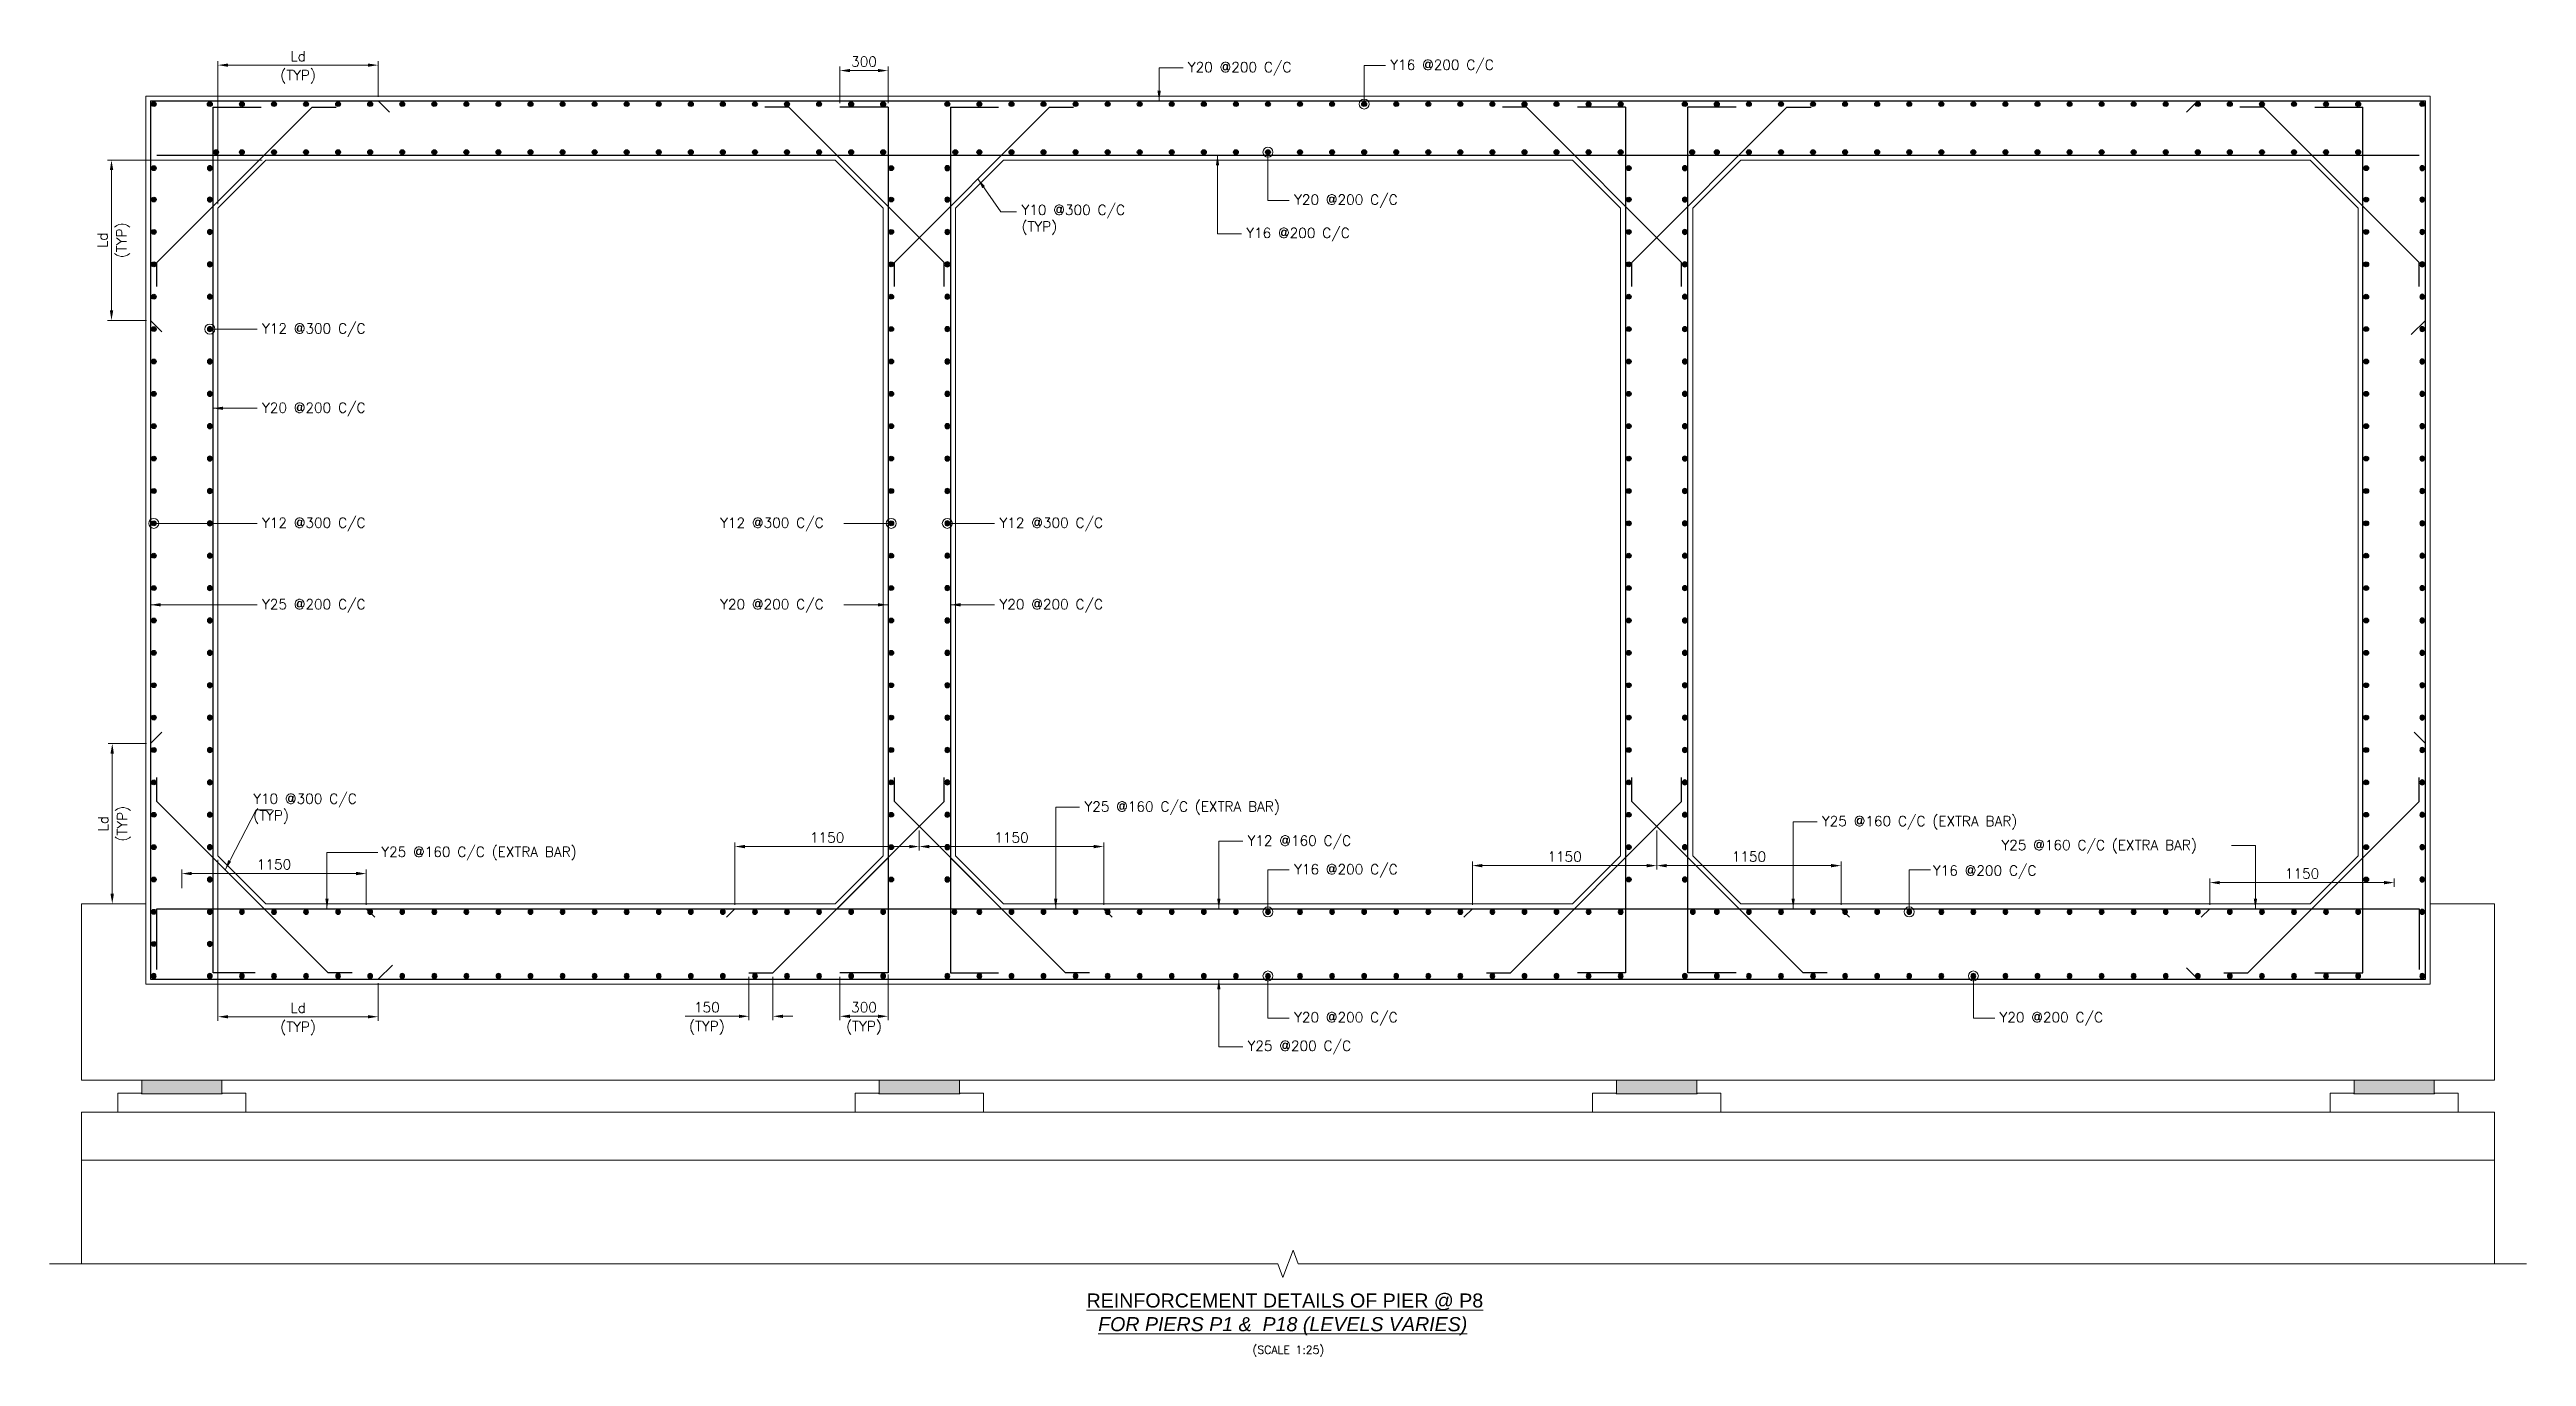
# Model space of a CAD drawing. Extents: x 2542500 to 2835796, y -294794 to -159040.
# Drawn here: x 2627293 to 2642743, y -248225 to -240071 of the extents above; entities that cross this region are included whole.
import ezdxf
from ezdxf.enums import TextEntityAlignment as Align

# ---------------------------------------------------------------- set-up
doc = ezdxf.new("R2010")
doc.units = 0
doc.header["$LTSCALE"] = 8
doc.header["$MEASUREMENT"] = 0
doc.header["$PDMODE"] = 35
doc.layers.get('DEFPOINTS').update_dxf_attribs({"linetype": 'CONTINUOUS'})
for name, color, linetype, lineweight in [('CON-2', 1, 'CONTINUOUS', 30), ('P.C.C', 105, 'CONTINUOUS', 9), ('R_DIMENSION', 8, 'CONTINUOUS', 15), ('TEXT', 4, 'CONTINUOUS', 15), ('TEXT G', 7, 'CONTINUOUS', 18)]:
    doc.layers.add(name, color=color, linetype=linetype, lineweight=lineweight)
doc.layers.add('R_HATCH', color=7, linetype='CONTINUOUS', lineweight=9, true_color=0xd1d1ff)
doc.styles.add('ARIEL', font='arial.ttf')
doc.styles.add('ROMANS', font='romans.shx')
doc.dimstyles.new('DIM-25', dxfattribs={"dimscale": 25, "dimtxt": 2.5, "dimasz": 2.5, "dimexe": 1, "dimexo": 1, "dimgap": 1, "dimtad": 1, "dimdec": 0, "dimzin": 0, "dimdsep": 46, "dimtxsty": 'ROMANS', "dimcen": 1, "dimclrd": 256, "dimclre": 256, "dimclrt": 7, "dimadec": 0, "dimazin": 0, "dimtfac": 1, "dimtdec": 0, "dimtofl": 0, "dimtmove": 0, "dimatfit": 3, "dimfxl": 1, "dimtolj": 1, "dimtzin": 0, "dimlwd": 9, "dimlwe": 5, "dimarcsym": 0})

msp = doc.modelspace()

# ---------------------------------------------------------------- texts
at = {"layer": 'TEXT', "color": 1, "lineweight": 13, "char_height": 87.5, "width": 2477.669, "attachment_point": 8, "style": 'ARIEL'}
for s, insert in [('{\\LREINFORCEMENT DETAILS OF PIER @ P8}', (2634998.2, -247936.7)), ('{\\fArial|b0|i1|c0|p34;\\LFOR PIERS P1 &  P18 (LEVELS VARIES)}', (2634984.7, -248093))]:
    msp.add_mtext(s, dxfattribs=dict(at, insert=insert))
at = {"layer": 'TEXT G', "style": 'ROMANS'}
for s, p in [('Y20 @200 C/C', (2634393.3, -240212)), ('Y16 @200 C/C', (2635656.1, -240197.6)), ('Y20 @200 C/C', (2635056.1, -241038.4)), ('Y16 @200 C/C', (2634757.4, -241246.2)), ('Y12 @300 C/C', (2628618.3, -241842.6)), ('Y20 @200 C/C', (2628618.3, -242336.8)), ('Y12 @300 C/C', (2628618.3, -243054.6)), ('Y12 @300 C/C', (2631476, -243054.6)), ('Y12 @300 C/C', (2633218.3, -243054.6)), ('Y25 @200 C/C', (2628618.3, -243562.8)), ('Y20 @200 C/C', (2631476, -243562.8)), ('Y20 @200 C/C', (2633218.3, -243562.8)), ('Y25 @160 C/C (EXTRA BAR)', (2633748.2, -244824.9)), ('Y25 @160 C/C (EXTRA BAR)', (2638348.2, -244915.8)), ('Y25 @160 C/C (EXTRA BAR)', (2629362.2, -245107.6)), ('Y12 @160 C/C', (2634765.5, -245037.8)), ('Y25 @160 C/C (EXTRA BAR)', (2639468.1, -245064.9)), ('Y16 @200 C/C', (2635056.1, -245216.5)), ('Y16 @200 C/C', (2639040.8, -245224.2)), ('Y20 @200 C/C', (2635056.1, -246139.5)), ('Y20 @200 C/C', (2639456.1, -246139.5)), ('Y25 @200 C/C', (2634765.5, -246317.6))]:
    msp.add_text(s, height=62.5, dxfattribs=at).set_placement(p)
msp.add_text('(SCALE 1:25)', height=50, dxfattribs=at).set_placement((2635020.2, -248157.9), align=Align.TOP_CENTER)
at = {"layer": 'TEXT G', "char_height": 62.5, "width": 1041.667, "attachment_point": 1, "style": 'ROMANS'}
for insert in [(2633355.7, -241039.9), (2628563.3, -244713.6)]:
    msp.add_mtext('Y10 @300 C/C \\P(TYP)', dxfattribs=dict(at, insert=insert))

# ---------------------------------------------------------------- blocks, each defined once
blk = doc.blocks.new('A$C7CBD51FD')
at = {"layer": 'CON-2'}
h = blk.add_hatch(color=222, dxfattribs=at)
edge = h.paths.add_edge_path()
edge.add_arc((0, 0), 30, 0, 360)
at = {"layer": 'CON-2', "color": 222}
blk.add_circle((0, 0), 30, dxfattribs=at)
blk = doc.blocks.new('*D165')
at = {"layer": 'DEFPOINTS', "color": 0}
for p in [(2627684, -244401), (2627923, -244401), (2627893, -245401)]:
    blk.add_point(p, dxfattribs=at)
at = {"layer": 'R_DIMENSION', "lineweight": 5}
for p, q in [((2627898, -244401), (2627659, -244401)), ((2627868, -245401), (2627659, -245401))]:
    blk.add_line(p, q, dxfattribs=at)
at = {"layer": 'R_DIMENSION', "lineweight": 9}
blk.add_line((2627684, -245338), (2627684, -244463), dxfattribs=at)
at = {"layer": 'R_DIMENSION'}
for points in [[(2627673, -244463), (2627694, -244463), (2627684, -244401)], [(2627673, -245338), (2627694, -245338), (2627684, -245401)]]:
    blk.add_solid(points, dxfattribs=at)
at = {"layer": 'R_DIMENSION', "color": 7, "char_height": 62.5, "attachment_point": 5, "rotation": 90, "style": 'ROMANS'}
for s, insert in [('\\A1;Ld', (2627628, -244901)), ('\\A1;(TYP)', (2627756, -244901))]:
    blk.add_mtext(s, dxfattribs=dict(at, insert=insert))
blk = doc.blocks.new('*D166')
at = {"layer": 'DEFPOINTS', "color": 0}
for p in [(2628343, -245101), (2629343, -245871), (2629343, -246105)]:
    blk.add_point(p, dxfattribs=at)
at = {"layer": 'R_DIMENSION', "lineweight": 5}
for p, q in [((2628343, -245126), (2628343, -246130)), ((2629343, -245896), (2629343, -246130))]:
    blk.add_line(p, q, dxfattribs=at)
at = {"layer": 'R_DIMENSION', "lineweight": 9}
blk.add_line((2628405, -246105), (2629280, -246105), dxfattribs=at)
at = {"layer": 'R_DIMENSION'}
for points in [[(2628405, -246095), (2628405, -246115), (2628343, -246105)], [(2629280, -246095), (2629280, -246115), (2629343, -246105)]]:
    blk.add_solid(points, dxfattribs=at)
at = {"layer": 'R_DIMENSION', "color": 7, "char_height": 62.5, "attachment_point": 5, "style": 'ROMANS'}
for s, insert in [('\\A1;Ld', (2628843, -246049)), ('\\A1;(TYP)', (2628843, -246178))]:
    blk.add_mtext(s, dxfattribs=dict(at, insert=insert))
blk = doc.blocks.new('*D167')
at = {"layer": 'DEFPOINTS', "color": 0}
for p in [(2632223, -245831), (2632523, -245816), (2632223, -246102)]:
    blk.add_point(p, dxfattribs=at)
at = {"layer": 'R_DIMENSION', "lineweight": 5}
for p, q in [((2632223, -245856), (2632223, -246127)), ((2632523, -245841), (2632523, -246127))]:
    blk.add_line(p, q, dxfattribs=at)
at = {"layer": 'R_DIMENSION', "lineweight": 9}
blk.add_line((2632460, -246102), (2632285, -246102), dxfattribs=at)
at = {"layer": 'R_DIMENSION'}
for points in [[(2632285, -246092), (2632285, -246113), (2632223, -246102)], [(2632460, -246092), (2632460, -246113), (2632523, -246102)]]:
    blk.add_solid(points, dxfattribs=at)
at = {"layer": 'R_DIMENSION', "color": 7, "char_height": 62.5, "attachment_point": 5, "style": 'ROMANS'}
for s, insert in [('\\A1;300', (2632373, -246046)), ('\\A1;(TYP)', (2632373, -246175))]:
    blk.add_mtext(s, dxfattribs=dict(at, insert=insert))
blk = doc.blocks.new('*D168')
at = {"layer": 'DEFPOINTS', "color": 0}
for p in [(2631655, -245831), (2631805, -245831), (2631655, -246102)]:
    blk.add_point(p, dxfattribs=at)
at = {"layer": 'R_DIMENSION', "lineweight": 5}
for p, q in [((2631655, -245856), (2631655, -246127)), ((2631805, -245856), (2631805, -246127))]:
    blk.add_line(p, q, dxfattribs=at)
at = {"layer": 'R_DIMENSION', "lineweight": 9}
for p, q in [((2631593, -246102), (2631257, -246102)), ((2631868, -246102), (2631930, -246102))]:
    blk.add_line(p, q, dxfattribs=at)
at = {"layer": 'R_DIMENSION'}
for points in [[(2631593, -246092), (2631593, -246113), (2631655, -246102)], [(2631868, -246092), (2631868, -246113), (2631805, -246102)]]:
    blk.add_solid(points, dxfattribs=at)
at = {"layer": 'R_DIMENSION', "color": 7, "char_height": 62.5, "attachment_point": 5, "style": 'ROMANS'}
for s, insert in [('\\A1;150', (2631393, -246046)), ('\\A1;(TYP)', (2631393, -246175))]:
    blk.add_mtext(s, dxfattribs=dict(at, insert=insert))
blk = doc.blocks.new('*D169')
at = {"layer": 'DEFPOINTS', "color": 0}
for p in [(2627679, -240761), (2628643, -240761), (2627923, -241761)]:
    blk.add_point(p, dxfattribs=at)
at = {"layer": 'R_DIMENSION', "lineweight": 5}
for p, q in [((2628618, -240761), (2627654, -240761)), ((2627898, -241761), (2627654, -241761))]:
    blk.add_line(p, q, dxfattribs=at)
at = {"layer": 'R_DIMENSION', "lineweight": 9}
blk.add_line((2627679, -241698), (2627679, -240823), dxfattribs=at)
at = {"layer": 'R_DIMENSION'}
for points in [[(2627669, -240823), (2627690, -240823), (2627679, -240761)], [(2627669, -241698), (2627690, -241698), (2627679, -241761)]]:
    blk.add_solid(points, dxfattribs=at)
at = {"layer": 'R_DIMENSION', "color": 7, "char_height": 62.5, "attachment_point": 5, "rotation": 90, "style": 'ROMANS'}
for s, insert in [('\\A1;(TYP)', (2627752, -241261)), ('\\A1;Ld', (2627623, -241261))]:
    blk.add_mtext(s, dxfattribs=dict(at, insert=insert))
blk = doc.blocks.new('*D170')
at = {"layer": 'DEFPOINTS', "color": 0}
for p in [(2629343, -240168), (2629343, -240391), (2628343, -241061)]:
    blk.add_point(p, dxfattribs=at)
at = {"layer": 'R_DIMENSION', "lineweight": 5}
for p, q in [((2628343, -241036), (2628343, -240143)), ((2629343, -240366), (2629343, -240143))]:
    blk.add_line(p, q, dxfattribs=at)
at = {"layer": 'R_DIMENSION', "lineweight": 9}
blk.add_line((2628405, -240168), (2629280, -240168), dxfattribs=at)
at = {"layer": 'R_DIMENSION'}
for points in [[(2628405, -240158), (2628405, -240178), (2628343, -240168)], [(2629280, -240158), (2629280, -240178), (2629343, -240168)]]:
    blk.add_solid(points, dxfattribs=at)
at = {"layer": 'R_DIMENSION', "color": 7, "char_height": 62.5, "attachment_point": 5, "style": 'ROMANS'}
for s, insert in [('\\A1;Ld', (2628843, -240112)), ('\\A1;(TYP)', (2628843, -240241))]:
    blk.add_mtext(s, dxfattribs=dict(at, insert=insert))
blk = doc.blocks.new('*D171')
at = {"layer": 'DEFPOINTS', "color": 0}
for p in [(2632223, -240202), (2632223, -240431), (2632523, -240431)]:
    blk.add_point(p, dxfattribs=at)
at = {"layer": 'R_DIMENSION', "lineweight": 5}
for p, q in [((2632223, -240406), (2632223, -240177)), ((2632523, -240406), (2632523, -240177))]:
    blk.add_line(p, q, dxfattribs=at)
at = {"layer": 'R_DIMENSION', "lineweight": 9}
blk.add_line((2632460, -240202), (2632285, -240202), dxfattribs=at)
at = {"layer": 'R_DIMENSION'}
for points in [[(2632285, -240192), (2632285, -240212), (2632223, -240202)], [(2632460, -240192), (2632460, -240212), (2632523, -240202)]]:
    blk.add_solid(points, dxfattribs=at)
at = {"layer": 'R_DIMENSION', "color": 7, "insert": (2632373, -240146), "char_height": 62.5, "attachment_point": 5, "style": 'ROMANS'}
blk.add_mtext('\\A1;300', dxfattribs=at)
blk = doc.blocks.new('*D203')
at = {"layer": 'DEFPOINTS', "color": 0}
for p in [(2632718, -244918), (2632718, -245043), (2631568, -245431)]:
    blk.add_point(p, dxfattribs=at)
at = {"layer": 'R_DIMENSION', "lineweight": 5}
for p, q in [((2631568, -245406), (2631568, -245018)), ((2632718, -244943), (2632718, -245068))]:
    blk.add_line(p, q, dxfattribs=at)
at = {"layer": 'R_DIMENSION', "lineweight": 9}
blk.add_line((2631630, -245043), (2632655, -245043), dxfattribs=at)
at = {"layer": 'R_DIMENSION'}
for points in [[(2631630, -245033), (2631630, -245054), (2631568, -245043)], [(2632655, -245033), (2632655, -245054), (2632718, -245043)]]:
    blk.add_solid(points, dxfattribs=at)
at = {"layer": 'R_DIMENSION', "color": 7, "insert": (2632143, -244987), "char_height": 62.5, "attachment_point": 5, "style": 'ROMANS'}
blk.add_mtext('\\A1;1150', dxfattribs=at)
blk = doc.blocks.new('*D204')
at = {"layer": 'DEFPOINTS', "color": 0}
for p in [(2632718, -244918), (2633868, -245043), (2633868, -245431)]:
    blk.add_point(p, dxfattribs=at)
at = {"layer": 'R_DIMENSION', "lineweight": 5}
for p, q in [((2632718, -244943), (2632718, -245068)), ((2633868, -245406), (2633868, -245018))]:
    blk.add_line(p, q, dxfattribs=at)
at = {"layer": 'R_DIMENSION', "lineweight": 9}
blk.add_line((2632780, -245043), (2633805, -245043), dxfattribs=at)
at = {"layer": 'R_DIMENSION'}
for points in [[(2632780, -245033), (2632780, -245054), (2632718, -245043)], [(2633805, -245033), (2633805, -245054), (2633868, -245043)]]:
    blk.add_solid(points, dxfattribs=at)
at = {"layer": 'R_DIMENSION', "color": 7, "insert": (2633293, -244987), "char_height": 62.5, "attachment_point": 5, "style": 'ROMANS'}
blk.add_mtext('\\A1;1150', dxfattribs=at)
blk = doc.blocks.new('*D205')
at = {"layer": 'DEFPOINTS', "color": 0}
for p in [(2637318, -244918), (2637318, -245162), (2636168, -245431)]:
    blk.add_point(p, dxfattribs=at)
at = {"layer": 'R_DIMENSION', "lineweight": 5}
for p, q in [((2637318, -244943), (2637318, -245187)), ((2636168, -245406), (2636168, -245137))]:
    blk.add_line(p, q, dxfattribs=at)
at = {"layer": 'R_DIMENSION', "lineweight": 9}
blk.add_line((2636230, -245162), (2637255, -245162), dxfattribs=at)
at = {"layer": 'R_DIMENSION'}
for points in [[(2636230, -245152), (2636230, -245173), (2636168, -245162)], [(2637255, -245152), (2637255, -245173), (2637318, -245162)]]:
    blk.add_solid(points, dxfattribs=at)
at = {"layer": 'R_DIMENSION', "color": 7, "insert": (2636743, -245106), "char_height": 62.5, "attachment_point": 5, "style": 'ROMANS'}
blk.add_mtext('\\A1;1150', dxfattribs=at)
blk = doc.blocks.new('*D206')
at = {"layer": 'DEFPOINTS', "color": 0}
for p in [(2637318, -244918), (2638468, -245162), (2638468, -245431)]:
    blk.add_point(p, dxfattribs=at)
at = {"layer": 'R_DIMENSION', "lineweight": 5}
for p, q in [((2637318, -244943), (2637318, -245187)), ((2638468, -245406), (2638468, -245137))]:
    blk.add_line(p, q, dxfattribs=at)
at = {"layer": 'R_DIMENSION', "lineweight": 9}
blk.add_line((2637380, -245162), (2638405, -245162), dxfattribs=at)
at = {"layer": 'R_DIMENSION'}
for points in [[(2637380, -245152), (2637380, -245173), (2637318, -245162)], [(2638405, -245152), (2638405, -245173), (2638468, -245162)]]:
    blk.add_solid(points, dxfattribs=at)
at = {"layer": 'R_DIMENSION', "color": 7, "insert": (2637893, -245106), "char_height": 62.5, "attachment_point": 5, "style": 'ROMANS'}
blk.add_mtext('\\A1;1150', dxfattribs=at)
blk = doc.blocks.new('*D207')
at = {"layer": 'DEFPOINTS', "color": 0}
for p in [(2641918, -245268), (2641918, -245319), (2640768, -245431)]:
    blk.add_point(p, dxfattribs=at)
at = {"layer": 'R_DIMENSION', "lineweight": 5}
for p, q in [((2640768, -245406), (2640768, -245243)), ((2641918, -245294), (2641918, -245243))]:
    blk.add_line(p, q, dxfattribs=at)
at = {"layer": 'R_DIMENSION', "lineweight": 9}
blk.add_line((2640830, -245268), (2641855, -245268), dxfattribs=at)
at = {"layer": 'R_DIMENSION'}
for points in [[(2640830, -245258), (2640830, -245279), (2640768, -245268)], [(2641855, -245258), (2641855, -245279), (2641918, -245268)]]:
    blk.add_solid(points, dxfattribs=at)
at = {"layer": 'R_DIMENSION', "color": 7, "insert": (2641343, -245212), "char_height": 62.5, "attachment_point": 5, "style": 'ROMANS'}
blk.add_mtext('\\A1;1150', dxfattribs=at)
blk = doc.blocks.new('*D208')
at = {"layer": 'DEFPOINTS', "color": 0}
for p in [(2628118, -245212), (2628118, -245328), (2629268, -245431)]:
    blk.add_point(p, dxfattribs=at)
at = {"layer": 'R_DIMENSION', "lineweight": 5}
for p, q in [((2628118, -245303), (2628118, -245187)), ((2629268, -245406), (2629268, -245187))]:
    blk.add_line(p, q, dxfattribs=at)
at = {"layer": 'R_DIMENSION', "lineweight": 9}
blk.add_line((2629205, -245212), (2628180, -245212), dxfattribs=at)
at = {"layer": 'R_DIMENSION'}
for points in [[(2628180, -245201), (2628180, -245222), (2628118, -245212)], [(2629205, -245201), (2629205, -245222), (2629268, -245212)]]:
    blk.add_solid(points, dxfattribs=at)
at = {"layer": 'R_DIMENSION', "color": 7, "insert": (2628693, -245155), "char_height": 62.5, "attachment_point": 5, "style": 'ROMANS'}
blk.add_mtext('\\A1;1150', dxfattribs=at)

# ---------------------------------------------------------------- dimensions: what is measured, and where the dimension line sits
at = {"layer": 'R_DIMENSION'}
for base, p1, p2, text, picture, middle in [((2629342.7, -240168), (2628342.7, -241060.8), (2629342.7, -240390.8), 'Ld\\X(TYP)', '*D170', (2628842.7, -240168)), ((2629342.7, -246105), (2628342.7, -245100.8), (2629342.7, -245870.8), 'Ld\\X(TYP)', '*D166', (2628842.7, -246105)), ((2631655.1, -246102.4), (2631805.1, -245830.8), (2631655.1, -245830.8), '<>\\X(TYP)', '*D168', (2631393.5, -246102.4)), ((2632222.7, -246102.4), (2632522.7, -245815.8), (2632222.7, -245830.8), '<>\\X(TYP)', '*D167', (2632372.7, -246102.4))]:
    dim = msp.add_linear_dim(base=base, p1=p1, p2=p2, text=text, dimstyle='DIM-25', dxfattribs=at)
    dim.commit()
    dim.dimension.update_dxf_attribs({"geometry": picture, "text_midpoint": middle})
dim = msp.add_linear_dim(base=(2632222.7, -240202), p1=(2632522.7, -240430.8), p2=(2632222.7, -240430.8), dimstyle='DIM-25', dxfattribs=at)
dim.commit()
dim.dimension.update_dxf_attribs({"geometry": '*D171', "text_midpoint": (2632372.7, -240145.8)})
for base, p1, p2, picture, middle in [((2627679.2, -240760.8), (2627922.7, -241760.8), (2628642.7, -240760.8), '*D169', (2627679.2, -241260.8)), ((2627683.8, -244400.8), (2627892.7, -245400.8), (2627922.7, -244400.8), '*D165', (2627683.8, -244900.8))]:
    dim = msp.add_linear_dim(base=base, p1=p1, p2=p2, angle=90, text='Ld\\X(TYP)', dimstyle='DIM-25', dxfattribs=at)
    dim.commit()
    dim.dimension.update_dxf_attribs({"geometry": picture, "text_midpoint": middle})
for base, p1, p2, override, picture, middle in [((2632717.7, -245043.4), (2631567.7, -245430.8), (2632717.7, -244918.2), {"dimtix": 1}, '*D203', (2632142.7, -244987.2)), ((2633867.7, -245043.4), (2632717.7, -244918.2), (2633867.7, -245430.8), {"dimtol": 0, "dimlim": 0, "dimtp": 0, "dimtm": 0, "dimtfac": 1, "dimtdec": 0, "dimtix": 1, "dimtolj": 1, "dimtzin": 0}, '*D204', (2633292.7, -244987.2)), ((2637317.7, -245162.3), (2636167.7, -245430.8), (2637317.7, -244918.2), {"dimtix": 1}, '*D205', (2636742.7, -245106)), ((2638467.7, -245162.3), (2637317.7, -244918.2), (2638467.7, -245430.8), {"dimtol": 0, "dimlim": 0, "dimtp": 0, "dimtm": 0, "dimtfac": 1, "dimtdec": 0, "dimtix": 1, "dimtolj": 1, "dimtzin": 0}, '*D206', (2637892.7, -245106)), ((2641917.7, -245268.4), (2640767.7, -245430.8), (2641917.7, -245318.6), {"dimtix": 1}, '*D207', (2641342.7, -245212.2))]:
    dim = msp.add_linear_dim(base=base, p1=p1, p2=p2, dimstyle='DIM-25', override=override, dxfattribs=at)
    dim.commit()
    dim.dimension.update_dxf_attribs({"geometry": picture, "text_midpoint": middle})
dim = msp.add_linear_dim(base=(2628117.7, -245211.6), p1=(2629267.7, -245430.8), p2=(2628117.7, -245327.8), angle=180, dimstyle='DIM-25', override={"dimtix": 1}, dxfattribs=at)
dim.commit()
dim.dimension.update_dxf_attribs({"geometry": '*D208', "text_midpoint": (2628692.7, -245155.3)})

# ---------------------------------------------------------------- hatches: boundary and pattern name
at = {"layer": 'R_HATCH', "lineweight": 13, "ltscale": 0.13}
h = msp.add_hatch(dxfattribs=at)
h.set_pattern_fill('ANGLE', color=256)
h.set_pattern_definition([(0, (1161844.13, -10716.1236), (0, 6.985), [5.08, -1.905]), (90, (1161844.13, -10716.1236), (-6.985, 4e-16), [5.08, -1.905])])
h.paths.add_polyline_path([(2628367.7, -246586.8), (2628367.7, -246500.8), (2627867.7, -246500.8), (2627867.7, -246586.8)])
h = msp.add_hatch(dxfattribs=at)
h.set_pattern_fill('ANGLE', color=256)
h.set_pattern_definition([(0, (1166444.13, -10716.1236), (0, 6.985), [5.08, -1.905]), (90, (1166444.13, -10716.1236), (-6.985, 4e-16), [5.08, -1.905])])
h.paths.add_polyline_path([(2632967.7, -246586.8), (2632967.7, -246500.8), (2632467.7, -246500.8), (2632467.7, -246586.8)])
h = msp.add_hatch(dxfattribs=at)
h.set_pattern_fill('ANGLE', color=256)
h.set_pattern_definition([(0, (1171044.13, -10716.1236), (0, 6.985), [5.08, -1.905]), (90, (1171044.13, -10716.1236), (-6.985, 4e-16), [5.08, -1.905])])
h.paths.add_polyline_path([(2637567.7, -246586.8), (2637567.7, -246500.8), (2637067.7, -246500.8), (2637067.7, -246586.8)])
h = msp.add_hatch(dxfattribs=at)
h.set_pattern_fill('ANGLE', color=256)
h.set_pattern_definition([(0, (1175644.13, -10716.1236), (0, 6.985), [5.08, -1.905]), (90, (1175644.13, -10716.1236), (-6.985, 4e-16), [5.08, -1.905])])
h.paths.add_polyline_path([(2642167.7, -246586.8), (2642167.7, -246500.8), (2641667.7, -246500.8), (2641667.7, -246586.8)])

# ---------------------------------------------------------------- linework, layer by layer
at = {"layer": 'CON-2'}
for p, q in [((2627922.7, -240390.8), (2627922.7, -245870.8)), ((2627922.7, -240390.8), (2642112.7, -240390.8)), ((2642112.7, -245870.8), (2642112.7, -240390.8)), ((2628312.7, -240430.8), (2628612.7, -240430.8)), ((2632522.7, -240430.8), (2632222.7, -240430.8)), ((2632522.7, -240430.8), (2632522.7, -245830.8)), ((2632912.7, -240430.8), (2632912.7, -245830.8)), ((2632912.7, -240430.8), (2633212.7, -240430.8)), ((2637122.7, -240430.8), (2636822.7, -240430.8)), ((2637122.7, -240430.8), (2637122.7, -245830.8)), ((2637512.7, -245830.8), (2637512.7, -240430.8)), ((2637812.7, -240430.8), (2637512.7, -240430.8)), ((2641422.7, -240430.8), (2641722.7, -240430.8)), ((2627962.7, -240730.8), (2642072.7, -240730.8)), ((2627922.7, -245870.8), (2642112.7, -245870.8)), ((2632522.7, -245830.8), (2632222.7, -245830.8)), ((2632912.7, -245830.8), (2633212.7, -245830.8)), ((2637122.7, -245830.8), (2636822.7, -245830.8)), ((2637812.7, -245830.8), (2637512.7, -245830.8))]:
    msp.add_line(p, q, dxfattribs=at)
at = {"layer": 'CON-2', "flags": 128}
for points in [[(2629413.4, -240461.5), (2629342.7, -240390.8)], [(2640622, -240461.5), (2640692.7, -240390.8)], [(2627962.7, -241548.4), (2627962.7, -241398.4), (2628930.2, -240430.8), (2629080.2, -240430.8)], [(2628574.7, -245830.8), (2628312.7, -245830.8), (2628312.7, -240430.8)], [(2632872.7, -241548.4), (2632872.7, -241398.4), (2631905.1, -240430.8), (2631755.1, -240430.8)], [(2632562.7, -241548.4), (2632562.7, -241398.4), (2633530.2, -240430.8), (2633680.2, -240430.8)], [(2637472.7, -241548.4), (2637472.7, -241398.4), (2636505.1, -240430.8), (2636355.1, -240430.8)], [(2637162.7, -241548.4), (2637162.7, -241398.4), (2638130.2, -240430.8), (2638280.2, -240430.8)], [(2642072.7, -241548.4), (2642072.7, -241398.4), (2641105.1, -240430.8), (2640955.1, -240430.8)], [(2641422.7, -245830.8), (2641722.7, -245830.8), (2641722.7, -240430.8)], [(2627922.7, -241760.8), (2627993.4, -241831.5)], [(2642112.7, -241760.8), (2642024.3, -241849.2)], [(2627922.7, -244400.8), (2627993.4, -244330.1)], [(2642112.7, -244400.8), (2642042, -244330.1)], [(2629180.2, -245830.8), (2629030.2, -245830.8), (2627962.7, -244763.2), (2627962.7, -244613.2)], [(2631655.1, -245830.8), (2631805.1, -245830.8), (2632872.7, -244763.2), (2632872.7, -244613.2)], [(2633780.2, -245830.8), (2633630.2, -245830.8), (2632562.7, -244763.2), (2632562.7, -244613.2)], [(2636255.1, -245830.8), (2636405.1, -245830.8), (2637472.7, -244763.2), (2637472.7, -244613.2)], [(2638380.2, -245830.8), (2638230.2, -245830.8), (2637162.7, -244763.2), (2637162.7, -244613.2)], [(2640855.1, -245830.8), (2641005.1, -245830.8), (2642072.7, -244763.2), (2642072.7, -244613.2)], [(2632522.7, -245113.2), (2632205.1, -245430.8)], [(2632912.7, -245113.2), (2633230.2, -245430.8)], [(2627962.7, -245810.8), (2627962.7, -245430.8), (2642072.7, -245430.8), (2642072.7, -245810.8)], [(2629267.7, -245430.8), (2629320.7, -245483.8)], [(2631567.7, -245430.8), (2631514.6, -245483.8)], [(2633867.7, -245430.8), (2633920.7, -245483.8)], [(2636167.7, -245430.8), (2636114.6, -245483.8)], [(2638467.7, -245430.8), (2638520.7, -245483.8)], [(2640767.7, -245430.8), (2640714.6, -245483.8)], [(2629431.1, -245782.4), (2629342.7, -245870.8)], [(2640622, -245800.1), (2640692.7, -245870.8)]]:
    msp.add_lwpolyline(points, dxfattribs=at)
at = {"layer": 'P.C.C'}
for p, q in [((2642142.7, -240360.8), (2627892.7, -240360.8)), ((2627717.7, -246580.8), (2627717.7, -246700.8)), ((2627861.7, -246580.8), (2627717.7, -246580.8)), ((2627861.7, -246580.8), (2627867.7, -246586.8)), ((2627867.7, -246586.8), (2627867.7, -246500.8)), ((2627867.7, -246500.8), (2628367.7, -246500.8)), ((2628367.7, -246500.8), (2628367.7, -246586.8)), ((2628373.7, -246580.8), (2628367.7, -246586.8)), ((2628373.7, -246580.8), (2628517.7, -246580.8)), ((2628517.7, -246700.8), (2628517.7, -246580.8)), ((2632317.7, -246580.8), (2632317.7, -246700.8)), ((2632461.7, -246580.8), (2632317.7, -246580.8)), ((2632461.7, -246580.8), (2632467.7, -246586.8)), ((2632467.7, -246586.8), (2632467.7, -246500.8)), ((2632467.7, -246500.8), (2632967.7, -246500.8)), ((2632967.7, -246500.8), (2632967.7, -246586.8)), ((2632973.7, -246580.8), (2632967.7, -246586.8)), ((2632973.7, -246580.8), (2633117.7, -246580.8)), ((2633117.7, -246700.8), (2633117.7, -246580.8)), ((2636917.7, -246580.8), (2636917.7, -246700.8)), ((2637061.7, -246580.8), (2636917.7, -246580.8)), ((2637061.7, -246580.8), (2637067.7, -246586.8)), ((2637067.7, -246586.8), (2637067.7, -246500.8)), ((2637067.7, -246500.8), (2637567.7, -246500.8)), ((2637567.7, -246500.8), (2637567.7, -246586.8)), ((2637573.7, -246580.8), (2637567.7, -246586.8)), ((2637573.7, -246580.8), (2637717.7, -246580.8)), ((2637717.7, -246700.8), (2637717.7, -246580.8)), ((2641517.7, -246580.8), (2641517.7, -246700.8)), ((2641661.7, -246580.8), (2641517.7, -246580.8)), ((2641661.7, -246580.8), (2641667.7, -246586.8)), ((2641667.7, -246586.8), (2641667.7, -246500.8)), ((2641667.7, -246500.8), (2642167.7, -246500.8)), ((2642167.7, -246500.8), (2642167.7, -246586.8)), ((2642173.7, -246580.8), (2642167.7, -246586.8)), ((2642173.7, -246580.8), (2642317.7, -246580.8)), ((2642317.7, -246700.8), (2642317.7, -246580.8)), ((2642542.7, -246700.8), (2627492.7, -246700.8)), ((2627492.7, -246700.8), (2627492.7, -247646.9)), ((2627717.7, -246700.8), (2628517.7, -246700.8)), ((2627867.7, -246586.8), (2628367.7, -246586.8)), ((2632317.7, -246700.8), (2633117.7, -246700.8)), ((2632467.7, -246586.8), (2632967.7, -246586.8)), ((2636917.7, -246700.8), (2637717.7, -246700.8)), ((2637067.7, -246586.8), (2637567.7, -246586.8)), ((2641517.7, -246700.8), (2642317.7, -246700.8)), ((2641667.7, -246586.8), (2642167.7, -246586.8)), ((2642542.7, -246700.8), (2642542.7, -247646.9)), ((2627492.7, -247000.8), (2642542.7, -247000.8))]:
    msp.add_line(p, q, dxfattribs=at)
at = {"layer": 'P.C.C', "flags": 128}
for points in [[(2627892.7, -240360.8), (2627892.7, -245900.8), (2642142.7, -245900.8), (2642142.7, -240360.8)], [(2632492.7, -241060.8), (2632192.7, -240760.8), (2628642.7, -240760.8), (2628342.7, -241060.8), (2628342.7, -245100.8), (2628642.7, -245400.8), (2632192.7, -245400.8), (2632492.7, -245100.8), (2632492.7, -241060.8)], [(2637092.7, -245100.8), (2637092.7, -241060.8), (2636792.7, -240760.8), (2633242.7, -240760.8), (2632942.7, -241060.8), (2632942.7, -245100.8), (2633242.7, -245400.8), (2636792.7, -245400.8), (2637092.7, -245100.8)], [(2641392.7, -240760.8), (2637842.7, -240760.8), (2637542.7, -241060.8), (2637542.7, -245100.8), (2637842.7, -245400.8), (2641392.7, -245400.8), (2641692.7, -245100.8), (2641692.7, -241060.8), (2641392.7, -240760.8)], [(2642142.7, -245400.8), (2642542.7, -245400.8), (2642542.7, -246500.8), (2627492.7, -246500.8), (2627492.7, -245400.8), (2627892.7, -245400.8)]]:
    msp.add_lwpolyline(points, dxfattribs=at)
at = {"layer": 'P.C.C'}
msp.add_lwpolyline([(2627292.7, -247646.9), (2634955.2, -247646.9), (2634986.4, -247732.8), (2635048.9, -247561.1), (2635080.2, -247646.9), (2642742.7, -247646.9)], dxfattribs=at)

# ---------------------------------------------------------------- block references
at = {"layer": 'CON-2', "yscale": 0.5, "zscale": 0.5, "rotation": 180}
for p, xscale in [((2627942.7, -240410.8), 0.5), ((2627942.7, -240810.8), 0.5), ((2628292.7, -240810.8), -0.5), ((2632542.7, -240810.8), 0.5), ((2632892.7, -240810.8), -0.5), ((2637142.7, -240810.8), 0.5), ((2637492.7, -240810.8), -0.5), ((2641742.7, -240810.8), 0.5), ((2642092.7, -240810.8), -0.5), ((2627942.7, -241006.8), 0.5), ((2628292.7, -241006.8), -0.5), ((2632542.7, -241006.8), 0.5), ((2632892.7, -241006.8), -0.5), ((2637142.7, -241006.8), 0.5), ((2637492.7, -241006.8), -0.5), ((2641742.7, -241006.8), 0.5), ((2642092.7, -241006.8), -0.5), ((2627942.7, -241208.8), 0.5), ((2628292.7, -241208.8), -0.5), ((2632542.7, -241208.8), 0.5), ((2632892.7, -241208.8), -0.5), ((2637142.7, -241208.8), 0.5), ((2637492.7, -241208.8), -0.5), ((2641742.7, -241208.8), 0.5), ((2642092.7, -241208.8), -0.5), ((2627942.7, -241410.8), 0.5), ((2628292.7, -241410.8), -0.5), ((2632542.7, -241410.8), 0.5), ((2632892.7, -241410.8), -0.5), ((2637142.7, -241410.8), 0.5), ((2637492.7, -241410.8), -0.5), ((2641742.7, -241410.8), 0.5), ((2642092.7, -241410.8), -0.5), ((2627942.7, -241612.8), 0.5), ((2628292.7, -241612.8), -0.5), ((2632542.7, -241612.8), 0.5), ((2632892.7, -241612.8), -0.5), ((2637142.7, -241612.8), 0.5), ((2637492.7, -241612.8), -0.5), ((2641742.7, -241612.8), 0.5), ((2642092.7, -241612.8), -0.5), ((2627942.7, -241814.8), 0.5), ((2628292.7, -241814.8), -0.5), ((2632542.7, -241814.8), 0.5), ((2632892.7, -241814.8), -0.5), ((2637142.7, -241814.8), 0.5), ((2637492.7, -241814.8), -0.5), ((2641742.7, -241814.8), 0.5), ((2642092.7, -241814.8), -0.5), ((2627942.7, -242016.8), 0.5), ((2628292.7, -242016.8), -0.5), ((2632542.7, -242016.8), 0.5), ((2632892.7, -242016.8), -0.5), ((2637142.7, -242016.8), 0.5), ((2637492.7, -242016.8), -0.5), ((2641742.7, -242016.8), 0.5), ((2642092.7, -242016.8), -0.5), ((2627942.7, -242218.8), 0.5), ((2628292.7, -242218.8), -0.5), ((2632542.7, -242218.8), 0.5), ((2632892.7, -242218.8), -0.5), ((2637142.7, -242218.8), 0.5), ((2637492.7, -242218.8), -0.5), ((2641742.7, -242218.8), 0.5), ((2642092.7, -242218.8), -0.5), ((2627942.7, -242420.8), 0.5), ((2628292.7, -242420.8), -0.5), ((2632542.7, -242420.8), 0.5), ((2632892.7, -242420.8), -0.5), ((2637142.7, -242420.8), 0.5), ((2637492.7, -242420.8), -0.5), ((2641742.7, -242420.8), 0.5), ((2642092.7, -242420.8), -0.5), ((2627942.7, -242622.8), 0.5), ((2628292.7, -242622.8), -0.5), ((2632542.7, -242622.8), 0.5), ((2632892.7, -242622.8), -0.5), ((2637142.7, -242622.8), 0.5), ((2637492.7, -242622.8), -0.5), ((2641742.7, -242622.8), 0.5), ((2642092.7, -242622.8), -0.5), ((2627942.7, -242824.8), 0.5), ((2628292.7, -242824.8), -0.5), ((2632542.7, -242824.8), 0.5), ((2632892.7, -242824.8), -0.5), ((2637142.7, -242824.8), 0.5), ((2637492.7, -242824.8), -0.5), ((2641742.7, -242824.8), 0.5), ((2642092.7, -242824.8), -0.5), ((2627942.7, -243026.8), 0.5), ((2628292.7, -243026.8), -0.5), ((2632542.7, -243026.8), 0.5), ((2632892.7, -243026.8), -0.5), ((2637142.7, -243026.8), 0.5), ((2637492.7, -243026.8), -0.5), ((2641742.7, -243026.8), 0.5), ((2642092.7, -243026.8), -0.5), ((2627942.7, -243228.8), 0.5), ((2628292.7, -243228.8), -0.5), ((2632542.7, -243228.8), 0.5), ((2632892.7, -243228.8), -0.5), ((2637142.7, -243228.8), 0.5), ((2637492.7, -243228.8), -0.5), ((2641742.7, -243228.8), 0.5), ((2642092.7, -243228.8), -0.5), ((2627942.7, -243430.8), 0.5), ((2628292.7, -243430.8), -0.5), ((2632542.7, -243430.8), 0.5), ((2632892.7, -243430.8), -0.5), ((2637142.7, -243430.8), 0.5), ((2637492.7, -243430.8), -0.5), ((2641742.7, -243430.8), 0.5), ((2642092.7, -243430.8), -0.5), ((2627942.7, -243632.8), 0.5), ((2628292.7, -243632.8), -0.5), ((2632542.7, -243632.8), 0.5), ((2632892.7, -243632.8), -0.5), ((2637142.7, -243632.8), 0.5), ((2637492.7, -243632.8), -0.5), ((2641742.7, -243632.8), 0.5), ((2642092.7, -243632.8), -0.5), ((2627942.7, -243834.8), 0.5), ((2628292.7, -243834.8), -0.5), ((2632542.7, -243834.8), 0.5), ((2632892.7, -243834.8), -0.5), ((2637142.7, -243834.8), 0.5), ((2637492.7, -243834.8), -0.5), ((2641742.7, -243834.8), 0.5), ((2642092.7, -243834.8), -0.5), ((2627942.7, -244036.8), 0.5), ((2628292.7, -244036.8), -0.5), ((2632542.7, -244036.8), 0.5), ((2632892.7, -244036.8), -0.5), ((2637142.7, -244036.8), 0.5), ((2637492.7, -244036.8), -0.5), ((2641742.7, -244036.8), 0.5), ((2642092.7, -244036.8), -0.5), ((2627942.7, -244238.8), 0.5), ((2628292.7, -244238.8), -0.5), ((2632542.7, -244238.8), 0.5), ((2632892.7, -244238.8), -0.5), ((2637142.7, -244238.8), 0.5), ((2637492.7, -244238.8), -0.5), ((2641742.7, -244238.8), 0.5), ((2642092.7, -244238.8), -0.5), ((2627942.7, -244440.8), 0.5), ((2628292.7, -244440.8), -0.5), ((2632542.7, -244440.8), 0.5), ((2632892.7, -244440.8), -0.5), ((2637142.7, -244440.8), 0.5), ((2637492.7, -244440.8), -0.5), ((2641742.7, -244440.8), 0.5), ((2642092.7, -244440.8), -0.5), ((2627942.7, -244642.8), 0.5), ((2628292.7, -244642.8), -0.5), ((2632542.7, -244642.8), 0.5), ((2632892.7, -244642.8), -0.5), ((2637142.7, -244642.8), 0.5), ((2637492.7, -244642.8), -0.5), ((2641742.7, -244642.8), 0.5), ((2642092.7, -244642.8), -0.5), ((2627942.7, -244844.8), 0.5), ((2628292.7, -244844.8), -0.5), ((2632542.7, -244844.8), 0.5), ((2632892.7, -244844.8), -0.5), ((2637142.7, -244844.8), 0.5), ((2637492.7, -244844.8), -0.5), ((2641742.7, -244844.8), 0.5), ((2642092.7, -244844.8), -0.5), ((2627942.7, -245046.8), 0.5), ((2628292.7, -245046.8), -0.5), ((2632542.7, -245046.8), 0.5), ((2632892.7, -245046.8), -0.5), ((2637142.7, -245046.8), 0.5), ((2637492.7, -245046.8), -0.5), ((2641742.7, -245046.8), 0.5), ((2642092.7, -245046.8), -0.5), ((2627942.7, -245248.8), 0.5), ((2628292.7, -245248.8), -0.5), ((2632542.7, -245248.8), 0.5), ((2632892.7, -245248.8), -0.5), ((2637142.7, -245248.8), 0.5), ((2637492.7, -245248.8), -0.5), ((2641742.7, -245248.8), 0.5), ((2642092.7, -245248.8), -0.5), ((2627942.7, -245450.8), 0.5), ((2628292.7, -245450.8), -0.5), ((2628492.7, -245450.8), -0.5), ((2628692.7, -245450.8), -0.5), ((2628892.7, -245450.8), -0.5), ((2629092.7, -245450.8), -0.5), ((2629292.7, -245450.8), -0.5), ((2629492.7, -245450.8), -0.5), ((2629692.7, -245450.8), -0.5), ((2629892.7, -245450.8), -0.5), ((2630092.7, -245450.8), -0.5), ((2630292.7, -245450.8), -0.5), ((2630492.7, -245450.8), -0.5), ((2630692.7, -245450.8), -0.5), ((2630892.7, -245450.8), -0.5), ((2631092.7, -245450.8), -0.5), ((2631292.7, -245450.8), -0.5), ((2631492.7, -245450.8), -0.5), ((2631692.7, -245450.8), -0.5), ((2631892.7, -245450.8), -0.5), ((2632092.7, -245450.8), -0.5), ((2632292.7, -245450.8), -0.5), ((2632492.7, -245450.8), -0.5), ((2632936.8, -245450.8), -0.5), ((2633092.7, -245450.8), -0.5), ((2633292.7, -245450.8), -0.5), ((2633492.7, -245450.8), -0.5), ((2633692.7, -245450.8), -0.5), ((2633892.7, -245450.8), -0.5), ((2634092.7, -245450.8), -0.5), ((2634292.7, -245450.8), -0.5), ((2634492.7, -245450.8), -0.5), ((2634692.7, -245450.8), -0.5), ((2634892.7, -245450.8), -0.5), ((2635092.7, -245450.8), -0.5), ((2635292.7, -245450.8), -0.5), ((2635492.7, -245450.8), -0.5), ((2635692.7, -245450.8), -0.5), ((2635892.7, -245450.8), -0.5), ((2636092.7, -245450.8), -0.5), ((2636292.7, -245450.8), -0.5), ((2636492.7, -245450.8), -0.5), ((2636692.7, -245450.8), -0.5), ((2636892.7, -245450.8), -0.5), ((2637092.7, -245450.8), -0.5), ((2637543.1, -245450.8), -0.5), ((2637692.7, -245450.8), -0.5), ((2637892.7, -245450.8), -0.5), ((2638092.7, -245450.8), -0.5), ((2638292.7, -245450.8), -0.5), ((2638492.7, -245450.8), -0.5), ((2638692.7, -245450.8), -0.5), ((2638892.7, -245450.8), -0.5), ((2639092.7, -245450.8), -0.5), ((2639292.7, -245450.8), -0.5), ((2639492.7, -245450.8), -0.5), ((2639692.7, -245450.8), -0.5), ((2639892.7, -245450.8), -0.5), ((2640092.7, -245450.8), -0.5), ((2640292.7, -245450.8), -0.5), ((2640492.7, -245450.8), -0.5), ((2640692.7, -245450.8), -0.5), ((2640892.7, -245450.8), -0.5), ((2641092.7, -245450.8), -0.5), ((2641292.7, -245450.8), -0.5), ((2641492.7, -245450.8), -0.5), ((2641692.7, -245450.8), -0.5), ((2642092.7, -245450.8), -0.5), ((2627942.7, -245650.8), 0.5), ((2628292.7, -245650.8), -0.5), ((2628292.7, -245850.8), -0.5), ((2628492.7, -245850.8), -0.5), ((2628692.7, -245850.8), -0.5), ((2628892.7, -245850.8), -0.5), ((2629092.7, -245850.8), -0.5), ((2629292.7, -245850.8), -0.5), ((2629492.7, -245850.8), -0.5), ((2629692.7, -245850.8), -0.5), ((2629892.7, -245850.8), -0.5), ((2630092.7, -245850.8), -0.5), ((2630292.7, -245850.8), -0.5), ((2630492.7, -245850.8), -0.5), ((2630692.7, -245850.8), -0.5), ((2630892.7, -245850.8), -0.5), ((2631092.7, -245850.8), -0.5), ((2631292.7, -245850.8), -0.5), ((2631492.7, -245850.8), -0.5), ((2631692.7, -245850.8), -0.5), ((2631892.7, -245850.8), -0.5), ((2632092.7, -245850.8), -0.5), ((2632292.7, -245850.8), -0.5), ((2632492.7, -245850.8), -0.5), ((2632892.7, -245850.8), -0.5), ((2633092.7, -245850.8), -0.5), ((2633292.7, -245850.8), -0.5), ((2633492.7, -245850.8), -0.5), ((2633692.7, -245850.8), -0.5), ((2633892.7, -245850.8), -0.5), ((2634092.7, -245850.8), -0.5), ((2634292.7, -245850.8), -0.5), ((2634492.7, -245850.8), -0.5), ((2634692.7, -245850.8), -0.5), ((2634892.7, -245850.8), -0.5), ((2635092.7, -245850.8), -0.5), ((2635292.7, -245850.8), -0.5), ((2635492.7, -245850.8), -0.5), ((2635692.7, -245850.8), -0.5), ((2635892.7, -245850.8), -0.5), ((2636092.7, -245850.8), -0.5), ((2636292.7, -245850.8), -0.5), ((2636492.7, -245850.8), -0.5), ((2636692.7, -245850.8), -0.5), ((2636892.7, -245850.8), -0.5), ((2637092.7, -245850.8), -0.5), ((2637492.7, -245850.8), -0.5), ((2637692.7, -245850.8), -0.5), ((2637892.7, -245850.8), -0.5), ((2638092.7, -245850.8), -0.5), ((2638292.7, -245850.8), -0.5), ((2638492.7, -245850.8), -0.5), ((2638692.7, -245850.8), -0.5), ((2638892.7, -245850.8), -0.5), ((2639092.7, -245850.8), -0.5), ((2639292.7, -245850.8), -0.5), ((2639492.7, -245850.8), -0.5), ((2639692.7, -245850.8), -0.5), ((2639892.7, -245850.8), -0.5), ((2640092.7, -245850.8), -0.5), ((2640292.7, -245850.8), -0.5), ((2640492.7, -245850.8), -0.5), ((2640692.7, -245850.8), -0.5), ((2640892.7, -245850.8), -0.5), ((2641092.7, -245850.8), -0.5), ((2641292.7, -245850.8), -0.5), ((2641492.7, -245850.8), -0.5), ((2641692.7, -245850.8), -0.5), ((2642092.7, -245850.8), -0.5)]:
    msp.add_blockref('A$C7CBD51FD', p, dxfattribs=dict(at, xscale=xscale))
at = {"layer": 'CON-2', "yscale": 0.5, "zscale": 0.5}
for p, xscale in [((2628292.7, -240410.8), 0.5), ((2628492.7, -240410.8), 0.5), ((2628692.7, -240410.8), 0.5), ((2628892.7, -240410.8), 0.5), ((2629092.7, -240410.8), 0.5), ((2629292.7, -240410.8), 0.5), ((2629492.7, -240410.8), 0.5), ((2629692.7, -240410.8), 0.5), ((2629892.7, -240410.8), 0.5), ((2630092.7, -240410.8), 0.5), ((2630292.7, -240410.8), 0.5), ((2630492.7, -240410.8), 0.5), ((2630692.7, -240410.8), 0.5), ((2630892.7, -240410.8), 0.5), ((2631092.7, -240410.8), 0.5), ((2631292.7, -240410.8), 0.5), ((2631492.7, -240410.8), 0.5), ((2631692.7, -240410.8), 0.5), ((2631892.7, -240410.8), 0.5), ((2632092.7, -240410.8), 0.5), ((2632292.7, -240410.8), 0.5), ((2632492.7, -240410.8), 0.5), ((2632892.7, -240410.8), 0.5), ((2633092.7, -240410.8), 0.5), ((2633292.7, -240410.8), 0.5), ((2633492.7, -240410.8), 0.5), ((2633692.7, -240410.8), 0.5), ((2633892.7, -240410.8), 0.5), ((2634092.7, -240410.8), 0.5), ((2634292.7, -240410.8), 0.5), ((2634492.7, -240410.8), 0.5), ((2634692.7, -240410.8), 0.5), ((2634892.7, -240410.8), 0.5), ((2635092.7, -240410.8), 0.5), ((2635292.7, -240410.8), 0.5), ((2635492.7, -240410.8), 0.5), ((2635692.7, -240410.8), 0.5), ((2635892.7, -240410.8), 0.5), ((2636092.7, -240410.8), 0.5), ((2636292.7, -240410.8), 0.5), ((2636492.7, -240410.8), 0.5), ((2636692.7, -240410.8), 0.5), ((2636892.7, -240410.8), 0.5), ((2637092.7, -240410.8), 0.5), ((2637492.7, -240410.8), 0.5), ((2637692.7, -240410.8), 0.5), ((2637892.7, -240410.8), 0.5), ((2638092.7, -240410.8), 0.5), ((2638292.7, -240410.8), 0.5), ((2638492.7, -240410.8), 0.5), ((2638692.7, -240410.8), 0.5), ((2638892.7, -240410.8), 0.5), ((2639092.7, -240410.8), 0.5), ((2639292.7, -240410.8), 0.5), ((2639492.7, -240410.8), 0.5), ((2639692.7, -240410.8), 0.5), ((2639892.7, -240410.8), 0.5), ((2640092.7, -240410.8), 0.5), ((2640292.7, -240410.8), 0.5), ((2640492.7, -240410.8), 0.5), ((2640692.7, -240410.8), 0.5), ((2640892.7, -240410.8), 0.5), ((2641092.7, -240410.8), 0.5), ((2641292.7, -240410.8), 0.5), ((2641492.7, -240410.8), 0.5), ((2641692.7, -240410.8), 0.5), ((2642092.7, -240410.8), 0.5), ((2628331.7, -240710.8), 0.5), ((2628492.7, -240710.8), 0.5), ((2628692.7, -240710.8), 0.5), ((2628892.7, -240710.8), 0.5), ((2629092.7, -240710.8), 0.5), ((2629292.7, -240710.8), 0.5), ((2629492.7, -240710.8), 0.5), ((2629692.7, -240710.8), 0.5), ((2629892.7, -240710.8), 0.5), ((2630092.7, -240710.8), 0.5), ((2630292.7, -240710.8), 0.5), ((2630492.7, -240710.8), 0.5), ((2630692.7, -240710.8), 0.5), ((2630892.7, -240710.8), 0.5), ((2631092.7, -240710.8), 0.5), ((2631292.7, -240710.8), 0.5), ((2631492.7, -240710.8), 0.5), ((2631692.7, -240710.8), 0.5), ((2631892.7, -240710.8), 0.5), ((2632092.7, -240710.8), 0.5), ((2632292.7, -240710.8), 0.5), ((2632492.7, -240710.8), 0.5), ((2632942.8, -240710.8), 0.5), ((2633092.7, -240710.8), 0.5), ((2633292.7, -240710.8), 0.5), ((2633492.7, -240710.8), 0.5), ((2633692.7, -240710.8), 0.5), ((2633892.7, -240710.8), 0.5), ((2634092.7, -240710.8), 0.5), ((2634292.7, -240710.8), 0.5), ((2634492.7, -240710.8), 0.5), ((2634692.7, -240710.8), 0.5), ((2634892.7, -240710.8), 0.5), ((2635092.7, -240710.8), 0.5), ((2635292.7, -240710.8), 0.5), ((2635492.7, -240710.8), 0.5), ((2635692.7, -240710.8), 0.5), ((2635892.7, -240710.8), 0.5), ((2636092.7, -240710.8), 0.5), ((2636292.7, -240710.8), 0.5), ((2636492.7, -240710.8), 0.5), ((2636692.7, -240710.8), 0.5), ((2636892.7, -240710.8), 0.5), ((2637092.7, -240710.8), 0.5), ((2637538.8, -240710.8), 0.5), ((2637692.7, -240710.8), 0.5), ((2637892.7, -240710.8), 0.5), ((2638092.7, -240710.8), 0.5), ((2638292.7, -240710.8), 0.5), ((2638492.7, -240710.8), 0.5), ((2638692.7, -240710.8), 0.5), ((2638892.7, -240710.8), 0.5), ((2639092.7, -240710.8), 0.5), ((2639292.7, -240710.8), 0.5), ((2639492.7, -240710.8), 0.5), ((2639692.7, -240710.8), 0.5), ((2639892.7, -240710.8), 0.5), ((2640092.7, -240710.8), 0.5), ((2640292.7, -240710.8), 0.5), ((2640492.7, -240710.8), 0.5), ((2640692.7, -240710.8), 0.5), ((2640892.7, -240710.8), 0.5), ((2641092.7, -240710.8), 0.5), ((2641292.7, -240710.8), 0.5), ((2641492.7, -240710.8), 0.5), ((2641692.7, -240710.8), 0.5), ((2627942.7, -245850.8), -0.5)]:
    msp.add_blockref('A$C7CBD51FD', p, dxfattribs=dict(at, xscale=xscale))

msp.set_redraw_order([(e.dxf.handle, doc.entitydb.next_handle()) for e in msp.query("TEXT MTEXT ATTDEF DIMENSION ARC_DIMENSION")])  # texts and dimensions are drawn at this point

# ---------------------------------------------------------------- leaders
at = {"layer": 'R_DIMENSION'}
for points, override in [([(2634213.9, -240390.8), (2634213.9, -240184.2), (2634362.8, -240184.2)], {"dimgap": 1, "dimtad": 0}), ([(2635492.7, -240410.8), (2635492.7, -240169.8), (2635625.6, -240169.8)], {"dimtad": 0, "dimldrblk": 'Origin'}), ([(2634892.7, -240710.8), (2634892.7, -241012.6), (2635025.6, -241012.6)], {"dimtad": 0, "dimldrblk": 'Origin'}), ([(2634578, -240730.8), (2634578, -241220.5), (2634726.9, -241220.5)], {"dimgap": 1, "dimtad": 0}), ([(2633083.4, -240877.6), (2633225.7, -241083.6), (2633325.2, -241083.6)], {"dimgap": 1, "dimtad": 0}), ([(2628292.7, -241814.8), (2628587.8, -241814.8)], {"dimgap": 1, "dimtad": 0, "dimldrblk": 'Origin'}), ([(2628312.7, -242308.9), (2628587.8, -242308.9)], {"dimgap": 1, "dimtad": 0}), ([(2627942.7, -243026.8), (2628587.8, -243026.8)], {"dimtad": 0, "dimldrblk": 'Origin'}), ([(2632542.7, -243026.8), (2632247.6, -243026.8)], {"dimtad": 0, "dimldrblk": 'Origin'}), ([(2632892.7, -243026.8), (2633187.8, -243026.8)], {"dimtad": 0, "dimldrblk": 'Origin'}), ([(2627922.7, -243535), (2628587.8, -243535)], {"dimgap": 1, "dimtad": 0}), ([(2632522.7, -243535), (2632247.6, -243535)], {"dimgap": 1, "dimtad": 0}), ([(2632912.7, -243535), (2633187.8, -243535)], {"dimgap": 1, "dimtad": 0}), ([(2628387.8, -245188.4), (2628582.1, -244814.2), (2628681.6, -244814.2)], {"dimgap": 1, "dimtad": 0}), ([(2633568.8, -245430.5), (2633568.8, -244797.1), (2633717.7, -244797.1)], {"dimgap": 1, "dimtad": 0}), ([(2634586.2, -245430.8), (2634586.2, -245010), (2634735, -245010)], {"dimgap": 1, "dimtad": 0}), ([(2638168.8, -245430.5), (2638168.8, -244888), (2638317.7, -244888)], {"dimgap": 1, "dimtad": 0}), ([(2629023.2, -245431.2), (2629023.2, -245079.8), (2629341, -245079.8)], {"dimgap": 1, "dimtad": 0}), ([(2634892.7, -245450.8), (2634892.7, -245188.7), (2635025.6, -245188.7)], {"dimtad": 0, "dimldrblk": 'Origin'}), ([(2638892.7, -245450.8), (2638892.7, -245188.7), (2639025.6, -245188.7)], {"dimtad": 0, "dimldrblk": 'Origin'}), ([(2641052.2, -245431.2), (2641052.2, -245037.1), (2640903.4, -245037.1)], {"dimgap": 1, "dimtad": 0}), ([(2634586.2, -245870.8), (2634586.2, -246291.9), (2634735, -246291.9)], {"dimgap": 1, "dimtad": 0}), ([(2634892.7, -245850.8), (2634892.7, -246113.8), (2635025.6, -246113.8)], {"dimtad": 0, "dimldrblk": 'Origin'}), ([(2639292.7, -245850.8), (2639292.7, -246113.8), (2639425.6, -246113.8)], {"dimtad": 0, "dimldrblk": 'Origin'})]:
    msp.add_leader(points, dimstyle='DIM-25', override=override, dxfattribs=at)

doc.saveas('drawing.dxf')
